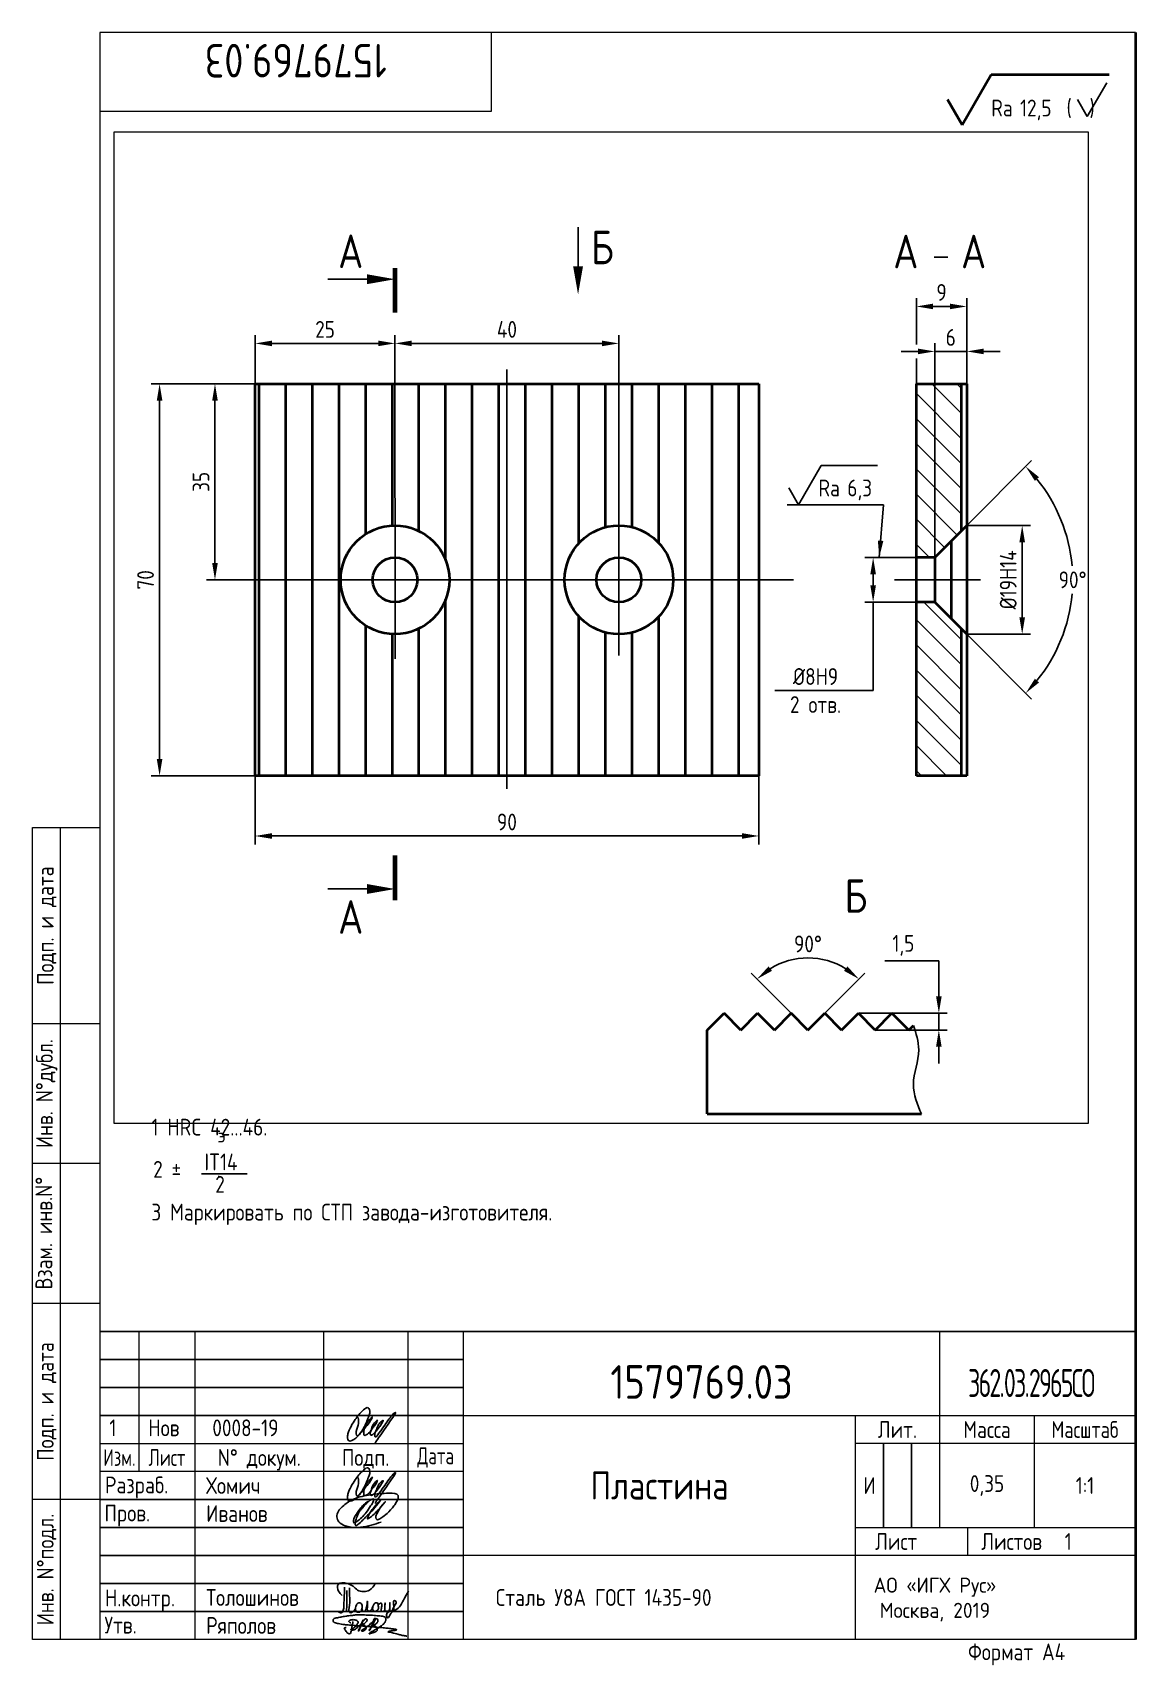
# Paper-space layout '03' of a CAD drawing. Header units: millimetres. Extents: x 2 to 199, y -3 to 289.
# The model-space entities are those that its viewports show. They can reach past a viewport. Long polylines and large blocks are cut down to what shows.
import ezdxf
from ezdxf.enums import TextEntityAlignment as Align

# ---------------------------------------------------------------- set-up
doc = ezdxf.new("R2010")
doc.units = ezdxf.units.MM
doc.linetypes.add('CENTER', pattern=[50.8, 31.75, -6.35, 6.35, -6.35])
doc.linetypes.add('HIDDEN', pattern=[9.525, 6.35, -3.175])
doc.layers.add('AM_VIEWS', color=1, linetype='Continuous', lineweight=25, plot=False)
for name, color, linetype in [('Bord', 1, 'Continuous'), ('Cen', 5, 'CENTER'), ('Dim', 7, 'Continuous'), ('Hatch', 250, 'Continuous'), ('Hide', 250, 'HIDDEN'), ('Text', 3, 'Continuous'), ('Textb', 6, 'Continuous')]:
    doc.layers.add(name, color=color, linetype=linetype)
doc.layers.add('Con', color=6, linetype='Continuous', lineweight=18)
doc.layers.add('Cont', color=6, linetype='Continuous', lineweight=40)
doc.styles.add('Style1', font='romans.shx', dxfattribs={"width": 0.8})
doc.dimstyles.new('LIN', dxfattribs={"dimtxt": 3, "dimasz": 3, "dimexe": 1.5, "dimexo": 0, "dimgap": 1, "dimtad": 1, "dimtoh": 1, "dimdec": 0, "dimzin": 12, "dimdsep": 46, "dimtxsty": 'Style1', "dimcen": 0, "dimclrt": 3, "dimadec": 0, "dimazin": 0, "dimtfac": 1, "dimtdec": 0, "dimtmove": 1, "dimatfit": 3, "dimfxl": 1, "dimtolj": 1, "dimtzin": 12, "dimarcsym": 0})

psp = doc.layouts.new('03')

# ---------------------------------------------------------------- texts
at = {"layer": 'Con', "lineweight": 18, "insert": (168.73, 50.37), "char_height": 5, "width": 72.4235, "attachment_point": 1, "line_spacing_factor": 0.8, "style": 'Style1'}
psp.add_mtext('{\\W0.6;\\T0.8;362.03.2965СО}', dxfattribs=at)
at = {"layer": 'Text', "style": 'Style1', "width": 0.8}
for s, height, p in [('1 НRC 42...46.', 3, (22.82, 92.07)), ('э', 2.5, (34.71, 90.85)), ('2 %%P    .', 3, (23.14, 84.53)), ('IT14', 3, (32.31, 85.86)), ('2', 3, (34.24, 81.84)), ('3 Маркировать по СТП завода-изготовителя.', 3, (22.82, 76.89))]:
    psp.add_text(s, height=height, dxfattribs=at).set_placement(p)
for s, p in [('1', (15.94, 38.36)), ('Нов', (25.06, 38.36)), ('0008-19', (39.62, 38.36))]:
    psp.add_text(s, height=3, dxfattribs=at).set_placement(p, align=Align.CENTER)

msp = doc.modelspace()

# ---------------------------------------------------------------- blocks, each defined once
blk = doc.blocks.new('A4')
at = {"layer": 'Bord'}
for p, q in [((20, 55), (85, 55)), ((20, 50), (85, 50)), ((20, 45), (85, 45)), ((160, 40), (160, 25)), ((165, 40), (165, 25)), ((20, 30), (85, 30)), ((20, 25), (85, 25)), ((20, 20), (85, 20)), ((20, 15), (85, 15)), ((20, 10), (85, 10))]:
    blk.add_line(p, q, dxfattribs=at)
at = {"layer": 'Con'}
for p, q in [((205, 292), (20, 292)), ((20, 292), (20, 5)), ((90, 278), (90, 292)), ((205, 292), (205, 5)), ((20, 278), (90, 278)), ((8, 5), (8, 150)), ((8, 150), (20, 150)), ((13, 5), (13, 150)), ((8, 115), (20, 115)), ((20, 90), (8, 90)), ((20, 65), (8, 65)), ((205, 60), (20, 60)), ((20, 60), (205, 60)), ((27, 60), (27, 35)), ((37, 60), (37, 5)), ((60, 5), (60, 60)), ((75, 60), (75, 5)), ((85, 5), (85, 60)), ((170, 60), (170, 25)), ((85, 45), (205, 45)), ((155, 5), (155, 45)), ((187, 25), (187, 45)), ((20, 40), (85, 40)), ((205, 40), (155, 40)), ((85, 35), (20, 35)), ((20, 30), (8, 30)), ((155, 25), (205, 25)), ((175, 25), (175, 20)), ((205, 20), (85, 20)), ((20, 5), (8, 5)), ((205, 5), (20, 5))]:
    blk.add_line(p, q, dxfattribs=at)
at = {"layer": 'Text', "style": 'Style1', "width": 0.8}
for s, p in [('Подп. и дата', (10.5, 132.5)), ('Инв. N%%dдубл.', (10.5, 102.5)), ('Взам. инв.N%%d ', (10, 78.38)), ('Подп. и дата', (10.5, 47.5)), ('Инв. N%%dподл.', (10.5, 17.5))]:
    blk.add_text(s, height=3, rotation=90, dxfattribs=at).set_placement(p, align=Align.MIDDLE)
at = {"layer": 'Text', "style": 'Style1'}
for s, width, p in [('Лит.', 0.8, (162.5, 42.5)), ('Масса', 0.8, (178.5, 42.5)), ('Масштаб', 0.75, (196, 42.5)), ('Изм.', 0.7, (23.5, 37.5)), ('Лист', 0.7, (32, 37.5)), ('N%%d докум.', 0.8, (48.5, 37.5)), ('Подп.', 0.8, (67.5, 37.5)), ('Лист', 0.8, (162.27, 22.5)), ('Листов', 0.8, (182.9, 22.5))]:
    blk.add_text(s, height=3, dxfattribs=dict(at, width=width)).set_placement(p, align=Align.MIDDLE_CENTER)
at = {"layer": 'Text', "style": 'Style1', "width": 0.7}
blk.add_text('Дата', height=3, dxfattribs=at).set_placement((80, 37.5), align=Align.MIDDLE)
at = {"layer": 'Text', "style": 'Style1', "width": 0.8}
for s, p in [('Разpаб.', (20.92, 31.1)), ('Пpов.', (20.84, 26.08)), ('Н.контp.', (20.92, 10.92)), ('Утв.', (20.84, 6.06)), ('Фоpмат А4', (175.11, 1.29))]:
    blk.add_text(s, height=3, dxfattribs=at).set_placement(p)
at = {"layer": 'Text', "insert": (169.19, 12.14), "char_height": 2.7, "width": 28.4331, "attachment_point": 5, "style": 'Style1'}
blk.add_mtext('{\\W0.9;АО }«{\\W0.9;ИГХ\\~Рус}»{\\W0.9;\\PМосква, 2019}', dxfattribs=at)
at = {"layer": 'Text', "style": 'Style1', "width": 0.8}
for tag, p in [('ФИО', (39, 31)), ('ФИО', (39, 26)), ('ГОСТ_СОРТАМЕНТА', (98.19, 14)), ('ФИО', (39, 11)), ('ФИО', (39, 6))]:
    blk.add_attdef(tag, p, '', height=3, dxfattribs=at)
for tag, p in [('И', (157.49, 32.5)), ('700', (178.5, 32.5)), ('1:20', (196, 32.5))]:
    blk.add_attdef(tag, text='', height=3, dxfattribs=at).set_placement(p, align=Align.MIDDLE)
blk.add_attdef('Сборочный_чертеж', text='', height=3, dxfattribs=at).set_placement((120, 21.3), align=Align.CENTER)
for tag, p in [('1', (171.12, 22.5)), ('2', (193, 22.5))]:
    blk.add_attdef(tag, text='', height=3, dxfattribs=at).set_placement(p, align=Align.MIDDLE_CENTER)
blk.add_attdef('ЛИСТ', text='', height=3, dxfattribs=at).set_placement((85.99, 12.5), align=Align.MIDDLE_LEFT)
at = {"layer": 'Text', "style": 'Style1', "width": 0.7}
blk.add_attdef('%%OГОСТ_ТЕХ._ТРЕБОВАНИЙ', text='', height=3, dxfattribs=at).set_placement((98.19, 8), align=Align.BOTTOM_LEFT)
at = {"layer": 'Textb', "style": 'Style1', "width": 0.8}
blk.add_attdef('1234567', (81, 290), '', height=6, rotation=180, dxfattribs=at)
blk.add_attdef('1234567', (123.4, 48), '', height=6, dxfattribs=at)
blk.add_attdef('НАИМЕНОВАНИЕ', text='', height=5, dxfattribs=at).set_placement((120, 30), align=Align.CENTER)
blk = doc.blocks.new('A$C314368CF')
at = {"layer": 'Text'}
for q in [(7.18, 6), (1.98, 3)]:
    blk.add_line((3.72, 0), q, dxfattribs=at)
at = {"layer": 'Text', "style": 'Style1', "width": 0.8}
blk.add_text('(  )', height=3, dxfattribs=at).set_placement((0, 0))
blk = doc.blocks.new('sherISO_18')
at = {"layer": 'Cont'}
for p, q in [((-30.94, -16.46), (-25.74, -7.46)), ((-25.74, -7.46), (-4.67, -7.46)), ((-30.94, -16.46), (-33.54, -11.96))]:
    blk.add_line(p, q, dxfattribs=at)
blk.add_blockref('A$C314368CF', (-12.3, -14.96))
at = {"layer": 'Textb', "style": 'Style1', "width": 0.8}
blk.add_text('Ra', height=3, dxfattribs=at).set_placement((-25.74, -14.96))
blk.add_attdef('12,5', (-20.6, -14.96), '', height=3, dxfattribs=at)
blk = doc.blocks.new('A$C63F45750')
at = {"layer": 'Text'}
for points, knots in [([(3.17, 2.37), (3.12, 2.38), (3.04, 2.41), (2.94, 2.5), (2.85, 2.57), (2.79, 2.69), (2.87, 2.77), (2.99, 2.84), (3.16, 2.89), (3.36, 2.93), (3.6, 2.95), (3.82, 2.92), (4.05, 2.87), (4.25, 2.78), (4.45, 2.63), (4.46, 2.42), (4.38, 2.26), (4.28, 2.1), (4.17, 1.94), (4.03, 1.78), (3.89, 1.62), (3.75, 1.52), (3.63, 1.43), (3.49, 1.36), (3.35, 1.3), (3.24, 1.25), (3.16, 1.21), (3.12, 1.15), (3.19, 1.1), (3.27, 1.09), (3.4, 1.07), (3.55, 1.07), (3.72, 1.12), (3.92, 1.19), (4.1, 1.34), (4.26, 1.51), (4.44, 1.65), (4.59, 1.81), (4.74, 1.93), (4.84, 2.04), (4.93, 2.14), (5.07, 2.29), (5.19, 2.53), (5.28, 2.68), (5.35, 2.96), (5.23, 2.66), (5.2, 2.44), (5.04, 2.09), (4.95, 1.81), (4.86, 1.57), (4.75, 1.31), (4.67, 1.12), (4.46, 0.78), (4.62, 1.17), (4.71, 1.45), (4.88, 1.74), (5.01, 2), (5.08, 2.19), (5.19, 2.4), (5.32, 2.58), (5.4, 2.75), (5.52, 2.89), (5.65, 3.04), (5.85, 3.1), (6.02, 3.03), (6.08, 2.87), (6.03, 2.7), (5.9, 2.51), (5.7, 2.37), (5.55, 2.23), (5.4, 2.17), (5.31, 2.12), (5.12, 2.09), (5.35, 2.07), (5.48, 2), (5.64, 1.93), (5.75, 1.8), (5.85, 1.67), (5.89, 1.54), (5.89, 1.37), (5.8, 1.2), (5.63, 1.06), (5.41, 0.94), (5.23, 0.86), (5.02, 0.92), (5.13, 1.1), (5.28, 1.16), (5.44, 1.27), (5.61, 1.36), (5.74, 1.46), (5.86, 1.53), (5.95, 1.61), (6.05, 1.69), (6.15, 1.77), (6.28, 1.87), (6.46, 2.02), (6.65, 2.19), (6.83, 2.37), (6.98, 2.49), (7.11, 2.61), (7.2, 2.74), (7.32, 2.84), (7.42, 2.97), (7.48, 3.08), (7.48, 3.27), (7.34, 3.08), (7.28, 2.94), (7.18, 2.69), (7.1, 2.46), (7, 2.22), (6.93, 1.98), (6.83, 1.78), (6.73, 1.55), (6.67, 1.34), (6.6, 1.14), (6.56, 1.03), (6.39, 0.99), (6.62, 1.33), (6.75, 1.54), (6.93, 1.87), (7.05, 2.08), (7.18, 2.32), (7.33, 2.6), (7.47, 2.89), (7.6, 3.07), (7.79, 3.18), (7.95, 3.01), (8, 2.81), (7.99, 2.62), (7.94, 2.46), (7.83, 2.33), (7.69, 2.22), (7.53, 2.11), (7.37, 2.03), (7.21, 1.99), (7.11, 1.97), (6.89, 1.98), (7.07, 1.94), (7.15, 1.9), (7.27, 1.88), (7.39, 1.84), (7.52, 1.81), (7.62, 1.72), (7.7, 1.62), (7.78, 1.51), (7.83, 1.39), (7.87, 1.26), (7.88, 1.13), (7.86, 0.99), (7.75, 0.88), (7.6, 0.77), (7.4, 0.73), (7.19, 0.66), (6.97, 0.55), (6.71, 0.48), (6.57, 0.44), (6.42, 0.42), (6.52, 0.58), (6.61, 0.64), (6.81, 0.78), (7.06, 0.89), (7.33, 1.04), (7.55, 1.16), (7.7, 1.24), (7.84, 1.32), (7.99, 1.43), (8.21, 1.58), (8.48, 1.76), (8.74, 1.95), (8.97, 2.12), (9.1, 2.29), (9.23, 2.44), (9.3, 2.6), (9.37, 2.74), (9.42, 2.92), (9.45, 3.13), (9.21, 3.48), (8.67, 3.59), (8.09, 3.63), (7.57, 3.66), (7.06, 3.74), (6.57, 3.75), (6.09, 3.74), (5.67, 3.78), (5.28, 3.78), (4.96, 3.81), (4.65, 3.83), (4.31, 3.82), (3.97, 3.79), (3.61, 3.74), (3.22, 3.67), (2.86, 3.66), (2.53, 3.61), (2.18, 3.52), (1.78, 3.54), (1.38, 3.37), (0.96, 3.35), (0.58, 3.24), (0.25, 3.19), (0.03, 3.06), (-0.03, 2.83), (0.02, 2.6), (0.26, 2.38), (0.59, 2.33), (1, 2.2), (1.48, 2.15), (1.93, 2.05), (2.35, 2.02), (2.72, 2.01), (3.11, 1.94), (3.68, 1.94), (4.25, 1.83), (4.91, 1.87), (5.53, 1.76), (6.13, 1.72), (6.73, 1.71), (7.32, 1.62), (7.99, 1.55), (8.64, 1.54), (9.16, 1.46), (9.61, 1.42), (10.03, 1.4), (10.41, 1.32), (10.73, 1.29), (11.01, 1.24), (11.18, 1.23), (11.42, 1.14), (11.18, 1.06), (11.01, 1.03), (10.71, 0.98), (10.37, 0.92), (10.1, 0.91), (9.65, 0.75), (10.22, 0.67), (10.54, 0.59), (11.08, 0.47), (11.61, 0.35), (12.17, 0.15), (12.64, 0.08), (12.98, 0.03), (13.11, 0.01), (13.18, 0)], [0, 0, 0, 0, 0.153866, 0.270441, 0.388867, 0.510533, 0.592156, 0.71333, 0.90842, 1.11344, 1.349254, 1.61246, 1.782219, 2.047249, 2.291879, 2.451528, 2.651081, 2.806158, 3.017979, 3.227348, 3.462381, 3.633009, 3.75766, 3.920516, 4.080796, 4.214529, 4.291786, 4.349969, 4.397594, 4.50822, 4.594826, 4.799244, 4.954392, 5.128468, 5.437537, 5.632649, 5.842485, 6.094987, 6.293219, 6.410959, 6.551192, 6.687808, 7.022147, 7.294342, 7.425356, 7.52079, 7.946481, 8.313051, 8.59833, 8.833695, 9.090496, 9.427695, 9.601191, 9.883219, 10.093306, 10.673943, 10.798776, 10.974628, 11.287247, 11.486184, 11.648652, 11.848902, 12.027194, 12.25348, 12.40059, 12.537783, 12.716293, 12.91523, 13.208551, 13.438489, 13.549668, 13.67779, 13.77127, 13.930001, 14.029091, 14.272112, 14.434836, 14.547084, 14.739051, 14.830983, 15.061241, 15.268922, 15.500489, 15.788979, 15.879568, 16.024283, 16.221854, 16.418714, 16.593102, 16.783247, 16.91018, 17.018213, 17.135263, 17.278205, 17.430482, 17.620087, 17.979626, 18.191789, 18.388716, 18.565718, 18.714854, 18.857929, 19.039974, 19.171375, 19.283034, 19.400085, 19.618058, 19.882245, 20.150781, 20.377854, 20.649532, 20.89723, 21.042543, 21.40016, 21.557817, 21.667145, 21.752781, 21.926256, 22.412297, 22.813145, 22.961412, 23.171289, 23.607257, 23.940428, 24.110007, 24.291214, 24.48084, 24.697609, 24.904078, 25.034245, 25.218018, 25.407651, 25.573473, 25.787447, 25.930292, 26.051316, 26.18846, 26.285312, 26.406799, 26.52425, 26.630463, 26.793722, 26.898606, 27.029313, 27.171012, 27.314101, 27.419918, 27.580557, 27.709367, 27.829268, 28.024364, 28.266961, 28.41242, 28.705761, 28.989137, 29.187748, 29.233768, 29.332802, 29.529535, 29.667094, 30.039923, 30.332117, 30.61061, 30.769982, 30.856778, 31.109923, 31.313488, 31.656425, 32.066331, 32.296628, 32.49714, 32.710276, 32.891468, 33.014834, 33.177747, 33.444503, 33.618009, 34.409008, 34.914636, 35.419802, 35.95397, 36.458179, 36.88069, 37.388403, 37.738353, 38.034261, 38.353468, 38.693154, 39.037638, 39.391136, 39.787481, 40.203773, 40.488977, 40.784975, 41.26625, 41.668005, 42.070065, 42.499388, 42.869834, 43.079573, 43.213439, 43.554591, 43.717296, 44.153724, 44.506336, 45.019111, 45.587859, 45.90191, 46.270392, 46.703958, 47.093115, 47.952647, 48.44014, 49.079253, 49.808223, 50.268654, 50.851051, 51.604831, 52.298429, 52.776925, 53.1907, 53.661988, 54.042386, 54.348524, 54.616841, 54.853814, 54.983777, 55.126096, 55.333328, 55.613101, 56.008732, 56.315809, 56.59982, 56.87931, 57.399251, 57.889617, 58.432507, 59.066698, 59.660314, 59.862668, 60.07277, 60.07277, 60.07277, 60.07277]), ([(2.31, 1.53), (2.26, 1.52), (2.17, 1.51), (2.06, 1.48), (1.93, 1.38), (2.07, 1.25), (2.14, 1.11), (2.26, 0.93), (2.39, 0.72), (2.57, 0.54), (2.71, 0.44), (2.86, 0.4), (3.02, 0.43), (3.14, 0.54), (3.21, 0.79), (3.25, 1.07), (3.31, 1.4), (3.35, 1.67), (3.38, 1.92), (3.47, 2.19), (3.5, 2.43), (3.54, 2.59), (3.56, 2.64)], [0, 0, 0, 0, 0.15847, 0.269731, 0.363591, 0.555514, 0.688037, 0.848606, 1.204359, 1.433632, 1.58673, 1.729549, 1.880686, 2.057874, 2.19169, 2.63505, 2.928153, 3.184121, 3.441863, 3.696117, 4.025873, 4.178055, 4.178055, 4.178055, 4.178055])]:
    blk.add_open_spline(points, degree=3, knots=knots, dxfattribs=at)
blk = doc.blocks.new('A$C4F4A4F5D')
at = {"layer": 'Text', "lineweight": 25}
for points, knots in [([(0.76, 2.84), (0.53, 3.07), (0.02, 3.58), (-0.25, 5.26), (1.65, 5.12), (2.72, 4.57), (3.71, 3.46), (5.71, 3.44), (6.39, 4.52), (6.67, 4.97)], [0, 0, 0, 0, 0.995549, 2.196439, 3.853213, 4.970011, 6.02292, 8.170898, 9.705386, 9.705386, 9.705386, 9.705386]), ([(1.19, 4.34), (1.17, 3.4), (1.13, 2.06), (0.98, -0.44), (0.2, -0.16), (0.03, -0.03), (0, 0)], [0, 0, 0, 0, 3.274293, 4.654149, 5.171803, 5.30168, 5.30168, 5.30168, 5.30168]), ([(1.58, 3.74), (1.58, 3.25), (1.58, 2.32), (1.61, 1.07), (1.55, 0.31), (1.53, 0)], [0, 0, 0, 0, 1.453969, 2.804084, 3.740223, 3.740223, 3.740223, 3.740223]), ([(2.1, 4.21), (2.1, 3.72), (2.08, 2.67), (2.22, 1.45), (1.71, -0.56), (3.23, 0.14), (3.06, 1.09), (3.85, 1.74), (4.43, 1.17), (4.31, 0.54), (4.11, -0.15), (3.33, -0.21), (3.11, 0.28), (3.13, 0.53), (3.14, 0.66)], [0, 0, 0, 0, 1.402041, 3.063923, 4.415037, 5.298701, 6.374637, 7.087927, 7.603499, 8.330482, 8.911132, 9.613125, 9.996533, 10.366919, 10.366919, 10.366919, 10.366919]), ([(7.18, 1.27), (7.27, 1.3), (7.44, 1.37), (7.78, 1.56), (7.87, 1.06), (7.83, 0.71), (7.66, -0.05), (8.07, 0.01), (8.43, 0.12), (8.39, 0.68), (8.46, 1.9), (8.39, 0.94), (8.43, 0.6), (8.37, 0.05), (8.74, 0.07), (9.11, -0.03), (9.26, 0.49), (9.33, 0.95), (9.27, 1.34), (9.32, 1.77), (9.28, 0.91), (9.34, 0.6), (9.2, 0.14), (9.65, -0.01), (9.83, 0.61), (10.14, 1.03), (10.6, 1.72), (9.95, 2.11), (9.91, 1.23), (10.07, 0.69), (9.92, 0), (9.35, -0.37), (8.95, -1.56), (8.34, 0.07), (10.28, -0.02), (11.26, 1.1), (11.82, 2.15), (12.24, 3.04), (12.52, 3.46), (12.65, 3.65)], [0, 0, 0, 0, 0.305783, 0.619019, 0.796582, 1.5526, 2.082394, 2.34716, 2.5822, 3.136594, 4.040413, 4.363654, 5.267311, 5.441668, 5.78494, 6.114287, 6.466434, 7.104395, 7.620812, 7.679251, 8.272982, 8.692439, 9.1059, 9.338721, 9.784511, 10.568279, 11.297869, 11.566962, 12.285888, 12.851793, 13.545205, 14.102749, 15.055561, 15.671649, 17.422398, 18.699613, 20.16544, 20.963871, 21.66672, 21.66672, 21.66672, 21.66672]), ([(4.28, 0.44), (4.31, 0.37), (4.37, 0.25), (4.41, 0.06), (4.62, -0.05), (5, 0.18), (5.14, 0.84), (5.2, 1.3), (5.31, 2.06), (5.31, 1.17), (5.3, 0.78), (5.2, 0.26), (5.58, -0.01), (5.91, 0.16), (6.08, 0.5), (6.26, 0.9), (6.43, 1.31), (6.72, 1.59), (7.17, 1.58), (7.18, 1.05), (7.31, 0.57), (6.99, 0.02), (6.34, -0.02), (6.17, 0.51), (6.24, 0.79), (6.27, 0.92)], [0, 0, 0, 0, 0.247339, 0.413433, 0.559308, 0.874045, 1.558567, 2.392422, 2.645523, 3.22433, 3.719885, 4.231527, 4.573657, 4.879974, 5.190145, 5.704595, 6.19318, 6.529505, 6.863422, 7.269696, 7.83948, 8.395909, 8.926487, 9.378613, 9.791445, 9.791445, 9.791445, 9.791445])]:
    blk.add_open_spline(points, degree=3, knots=knots, dxfattribs=at)
blk = doc.blocks.new('*D184')
at = {"layer": 'Defpoints', "color": 0, "transparency": 16777216}
for p in [(10448.66, -3414.89), (10538.66, -3414.89), (10538.66, -3425.64)]:
    blk.add_point(p, dxfattribs=at)
at = {"layer": 'Dim', "color": 0, "lineweight": -2, "transparency": 16777216}
for p, q in [((10448.66, -3414.89), (10448.66, -3427.14)), ((10538.66, -3414.89), (10538.66, -3427.14)), ((10451.66, -3425.64), (10535.66, -3425.64))]:
    blk.add_line(p, q, dxfattribs=at)
at = {"layer": 'Dim', "color": 0, "transparency": 16777216}
for points in [[(10451.66, -3425.14), (10451.66, -3426.14), (10448.66, -3425.64)], [(10535.66, -3425.14), (10535.66, -3426.14), (10538.66, -3425.64)]]:
    blk.add_solid(points, dxfattribs=at)
at = {"layer": 'Dim', "color": 3, "transparency": 16777216, "insert": (10493.66, -3423.14), "char_height": 3, "attachment_point": 5, "style": 'Style1'}
blk.add_mtext('\\A1;90', dxfattribs=at)
blk = doc.blocks.new('*D185')
at = {"layer": 'Defpoints', "color": 0, "transparency": 16777216}
for p in [(10448.66, -3344.89), (10431.6, -3414.89), (10448.66, -3414.89)]:
    blk.add_point(p, dxfattribs=at)
at = {"layer": 'Dim', "color": 0, "lineweight": -2, "transparency": 16777216}
for p, q in [((10448.66, -3344.89), (10430.1, -3344.89)), ((10431.6, -3347.89), (10431.6, -3411.89)), ((10448.66, -3414.89), (10430.1, -3414.89))]:
    blk.add_line(p, q, dxfattribs=at)
at = {"layer": 'Dim', "color": 0, "transparency": 16777216}
for points in [[(10431.1, -3347.89), (10432.1, -3347.89), (10431.6, -3344.89)], [(10431.1, -3411.89), (10432.1, -3411.89), (10431.6, -3414.89)]]:
    blk.add_solid(points, dxfattribs=at)
at = {"layer": 'Dim', "color": 3, "transparency": 16777216, "insert": (10429.1, -3379.89), "char_height": 3, "attachment_point": 5, "rotation": 90, "style": 'Style1'}
blk.add_mtext('\\A1;70', dxfattribs=at)
blk = doc.blocks.new('*D186')
at = {"layer": 'Defpoints', "color": 0, "transparency": 16777216}
for p in [(10513.66, -3337.66), (10473.66, -3365.27), (10513.66, -3366.39)]:
    blk.add_point(p, dxfattribs=at)
at = {"layer": 'Dim', "color": 0, "lineweight": -2, "transparency": 16777216}
for p, q in [((10473.66, -3365.27), (10473.66, -3336.16)), ((10476.66, -3337.66), (10510.66, -3337.66)), ((10513.66, -3366.39), (10513.66, -3336.16))]:
    blk.add_line(p, q, dxfattribs=at)
at = {"layer": 'Dim', "color": 0, "transparency": 16777216}
for points in [[(10476.66, -3337.16), (10476.66, -3338.16), (10473.66, -3337.66)], [(10510.66, -3337.16), (10510.66, -3338.16), (10513.66, -3337.66)]]:
    blk.add_solid(points, dxfattribs=at)
at = {"layer": 'Dim', "color": 3, "transparency": 16777216, "insert": (10493.66, -3335.16), "char_height": 3, "attachment_point": 5, "style": 'Style1'}
blk.add_mtext('\\A1;40', dxfattribs=at)
blk = doc.blocks.new('*D187')
at = {"layer": 'Defpoints', "color": 0, "transparency": 16777216}
for p in [(10441.5, -3344.89), (10448.66, -3344.89), (10443.18, -3379.89)]:
    blk.add_point(p, dxfattribs=at)
at = {"layer": 'Dim', "color": 0, "lineweight": -2, "transparency": 16777216}
for p, q in [((10448.66, -3344.89), (10440, -3344.89)), ((10441.5, -3376.89), (10441.5, -3347.89)), ((10443.18, -3379.89), (10440, -3379.89))]:
    blk.add_line(p, q, dxfattribs=at)
at = {"layer": 'Dim', "color": 0, "transparency": 16777216}
for points in [[(10441, -3347.89), (10442, -3347.89), (10441.5, -3344.89)], [(10441, -3376.89), (10442, -3376.89), (10441.5, -3379.89)]]:
    blk.add_solid(points, dxfattribs=at)
at = {"layer": 'Dim', "color": 3, "transparency": 16777216, "insert": (10439, -3362.39), "char_height": 3, "attachment_point": 5, "rotation": 90, "style": 'Style1'}
blk.add_mtext('\\A1;35', dxfattribs=at)
blk = doc.blocks.new('*D188')
at = {"layer": 'Defpoints', "color": 0, "transparency": 16777216}
for p in [(10566.8, -3331.06), (10566.8, -3337.87), (10575.8, -3344.89)]:
    blk.add_point(p, dxfattribs=at)
at = {"layer": 'Dim', "color": 0, "lineweight": -2, "transparency": 16777216}
for p, q in [((10566.8, -3337.87), (10566.8, -3329.56)), ((10575.8, -3344.89), (10575.8, -3329.56)), ((10572.8, -3331.06), (10569.8, -3331.06))]:
    blk.add_line(p, q, dxfattribs=at)
at = {"layer": 'Dim', "color": 0, "transparency": 16777216}
for points in [[(10569.8, -3330.56), (10569.8, -3331.56), (10566.8, -3331.06)], [(10572.8, -3330.56), (10572.8, -3331.56), (10575.8, -3331.06)]]:
    blk.add_solid(points, dxfattribs=at)
at = {"layer": 'Dim', "color": 3, "transparency": 16777216, "insert": (10571.3, -3328.56), "char_height": 3, "attachment_point": 5, "style": 'Style1'}
blk.add_mtext('\\A1;9', dxfattribs=at)
blk = doc.blocks.new('*D189')
at = {"layer": 'Defpoints', "color": 0, "transparency": 16777216}
for p in [(10566.8, -3375.89), (10559.08, -3383.89), (10566.8, -3383.89)]:
    blk.add_point(p, dxfattribs=at)
at = {"layer": 'Dim', "color": 0, "lineweight": -2, "transparency": 16777216}
for p, q in [((10566.8, -3375.89), (10557.58, -3375.89)), ((10559.08, -3378.89), (10559.08, -3380.89)), ((10566.8, -3383.89), (10557.58, -3383.89)), ((10559.08, -3399.66), (10559.08, -3383.89)), ((10541.51, -3399.66), (10559.08, -3399.66))]:
    blk.add_line(p, q, dxfattribs=at)
at = {"layer": 'Dim', "color": 0, "transparency": 16777216}
for points in [[(10558.58, -3378.89), (10559.58, -3378.89), (10559.08, -3375.89)], [(10558.58, -3380.89), (10559.58, -3380.89), (10559.08, -3383.89)]]:
    blk.add_solid(points, dxfattribs=at)
at = {"layer": 'Dim', "color": 3, "transparency": 16777216, "char_height": 3, "attachment_point": 5, "style": 'Style1'}
for s, insert in [('\\A1;%%C8H9', (10548.79, -3397.16)), ('\\A1;2 отв.', (10548.79, -3402.16))]:
    blk.add_mtext(s, dxfattribs=dict(at, insert=insert))
blk = doc.blocks.new('*D190')
at = {"layer": 'Defpoints', "color": 0, "transparency": 16777216}
for p in [(10575.8, -3370.19), (10575.8, -3389.59), (10585.71, -3389.59)]:
    blk.add_point(p, dxfattribs=at)
at = {"layer": 'Dim', "color": 0, "lineweight": -2, "transparency": 16777216}
for p, q in [((10575.8, -3370.19), (10587.21, -3370.19)), ((10585.71, -3373.19), (10585.71, -3386.59)), ((10575.8, -3389.59), (10587.21, -3389.59))]:
    blk.add_line(p, q, dxfattribs=at)
at = {"layer": 'Dim', "color": 0, "transparency": 16777216}
for points in [[(10585.21, -3373.19), (10586.21, -3373.19), (10585.71, -3370.19)], [(10585.21, -3386.59), (10586.21, -3386.59), (10585.71, -3389.59)]]:
    blk.add_solid(points, dxfattribs=at)
at = {"layer": 'Dim', "color": 3, "transparency": 16777216, "insert": (10583.21, -3379.89), "char_height": 3, "attachment_point": 5, "rotation": 90, "style": 'Style1'}
blk.add_mtext('\\A1;%%C19H14', dxfattribs=at)
blk = doc.blocks.new('sherISO_03')
at = {"layer": 'Text'}
blk.add_line((4.04, 7), (14.12, 7), dxfattribs=at)
blk.add_lwpolyline([(-1.73, 3), (0, 0), (4.04, 7)], dxfattribs=at)
at = {"layer": 'Text', "style": 'Style1', "width": 0.8}
blk.add_text('Ra', height=3, dxfattribs=at).set_placement((3.58, 1.5))
blk.add_attdef('6,3', (8.73, 1.5), '', height=3, dxfattribs=at)
blk = doc.blocks.new('razrez01')
at = {"layer": 'Text'}
blk.add_lwpolyline([(-12, 0), (-5, 0)], dxfattribs=at)
blk.add_lwpolyline([(0, 0, 0, 1.76, 0), (-5, 0, 1.76, 1.76, 0)], format="xyseb", dxfattribs=at)
at = {"layer": 'Text', "const_width": 0.8}
blk.add_lwpolyline([(0, 2), (0, -6)], dxfattribs=at)
at = {"layer": 'Textb', "style": 'Style1', "width": 0.8}
blk.add_attdef('A', (-10.16, 2), '', height=6, dxfattribs=at)
blk = doc.blocks.new('ZNAK18')
at = {"layer": 'Textb'}
blk.add_line((6.83, 2.36), (9.27, 2.36), dxfattribs=at)
at = {"layer": 'Text', "style": 'Style1', "width": 0.8}
for p in [(3.82, -1.01), (15.94, -1.01)]:
    blk.add_attdef('1', p, '', height=3, dxfattribs=at)
at = {"layer": 'Textb', "style": 'Style1', "width": 0.8}
for p in [(4.02, 0.37), (16.14, 0.37)]:
    blk.add_attdef('А', text='', height=6, dxfattribs=at).set_placement(p, align=Align.RIGHT)
blk = doc.blocks.new('*D191')
at = {"layer": 'Defpoints', "color": 0, "transparency": 16777216}
for p in [(10448.66, -3337.66), (10448.66, -3344.89), (10473.66, -3365.27)]:
    blk.add_point(p, dxfattribs=at)
at = {"layer": 'Dim', "color": 0, "lineweight": -2, "transparency": 16777216}
for p, q in [((10448.66, -3344.89), (10448.66, -3336.16)), ((10470.66, -3337.66), (10451.66, -3337.66)), ((10473.66, -3365.27), (10473.66, -3336.16))]:
    blk.add_line(p, q, dxfattribs=at)
at = {"layer": 'Dim', "color": 0, "transparency": 16777216}
for points in [[(10451.66, -3337.16), (10451.66, -3338.16), (10448.66, -3337.66)], [(10470.66, -3337.16), (10470.66, -3338.16), (10473.66, -3337.66)]]:
    blk.add_solid(points, dxfattribs=at)
at = {"layer": 'Dim', "color": 3, "transparency": 16777216, "insert": (10461.16, -3335.16), "char_height": 3, "attachment_point": 5, "style": 'Style1'}
blk.add_mtext('\\A1;25', dxfattribs=at)
blk = doc.blocks.new('*D192')
at = {"layer": 'Defpoints', "color": 0, "transparency": 16777216}
for p in [(10575.8, -3339.09), (10575.8, -3344.89), (10570.1, -3375.89)]:
    blk.add_point(p, dxfattribs=at)
at = {"layer": 'Dim', "color": 0, "lineweight": -2, "transparency": 16777216}
for p, q in [((10570.1, -3375.89), (10570.1, -3337.59)), ((10575.8, -3344.89), (10575.8, -3337.59)), ((10567.1, -3339.09), (10564.1, -3339.09)), ((10570.1, -3339.09), (10575.8, -3339.09)), ((10578.8, -3339.09), (10581.8, -3339.09))]:
    blk.add_line(p, q, dxfattribs=at)
at = {"layer": 'Dim', "color": 0, "transparency": 16777216}
for points in [[(10567.1, -3338.59), (10567.1, -3339.59), (10570.1, -3339.09)], [(10578.8, -3338.59), (10578.8, -3339.59), (10575.8, -3339.09)]]:
    blk.add_solid(points, dxfattribs=at)
at = {"layer": 'Dim', "color": 3, "transparency": 16777216, "insert": (10572.95, -3336.59), "char_height": 3, "attachment_point": 5, "style": 'Style1'}
blk.add_mtext('\\A1;6', dxfattribs=at)
blk = doc.blocks.new('razrez16')
at = {"layer": 'Text'}
blk.add_lwpolyline([(0, 12), (0, 5)], dxfattribs=at)
blk.add_lwpolyline([(0, 0, 0, 1.76, 0), (0, 5, 1.76, 1.76, 0)], format="xyseb", dxfattribs=at)
at = {"layer": 'Textb', "style": 'Style1', "width": 0.8}
blk.add_attdef('А', (2.3, 5.4), '', height=6, dxfattribs=at)
blk = doc.blocks.new('*D193')
at = {"layer": 'Defpoints', "color": 0, "transparency": 16777216}
for p in [(10556.44, -3457.3), (10559.44, -3460.3), (10570.82, -3460.3)]:
    blk.add_point(p, dxfattribs=at)
at = {"layer": 'Dim', "color": 0, "lineweight": -2, "transparency": 16777216}
for p, q in [((10561.14, -3447.95), (10570.82, -3447.95)), ((10570.82, -3447.95), (10570.82, -3451.3)), ((10570.82, -3454.3), (10570.82, -3451.3)), ((10556.44, -3457.3), (10572.32, -3457.3)), ((10570.82, -3457.3), (10570.82, -3460.3)), ((10559.44, -3460.3), (10572.32, -3460.3)), ((10570.82, -3463.3), (10570.82, -3466.3))]:
    blk.add_line(p, q, dxfattribs=at)
at = {"layer": 'Dim', "color": 0, "transparency": 16777216}
for points in [[(10570.32, -3454.3), (10571.32, -3454.3), (10570.82, -3457.3)], [(10570.32, -3463.3), (10571.32, -3463.3), (10570.82, -3460.3)]]:
    blk.add_solid(points, dxfattribs=at)
at = {"layer": 'Dim', "color": 3, "transparency": 16777216, "insert": (10564.48, -3445.17), "char_height": 3, "attachment_point": 5, "style": 'Style1'}
blk.add_mtext('\\A1;1,5', dxfattribs=at)
blk = doc.blocks.new('*D194')
at = {"layer": 'Defpoints', "color": 0, "transparency": 16777216}
for p in [(10550.77, -3447.86), (10544.44, -3457.3), (10550.44, -3457.3), (10547.44, -3460.3), (10547.44, -3460.3)]:
    blk.add_point(p, dxfattribs=at)
at = {"layer": 'Dim', "color": 0, "lineweight": -2, "transparency": 16777216}
for p, q in [((10544.44, -3457.3), (10537.28, -3450.13)), ((10550.44, -3457.3), (10557.6, -3450.13))]:
    blk.add_line(p, q, dxfattribs=at)
blk.add_arc((10547.44, -3460.3), 12.87, 58.386, 121.614, dxfattribs=at)
at = {"layer": 'Dim', "color": 0, "transparency": 16777216}
for points in [[(10541.01, -3449.73), (10540.39, -3448.94), (10538.34, -3451.19)], [(10554.5, -3448.94), (10553.88, -3449.73), (10556.54, -3451.19)]]:
    blk.add_solid(points, dxfattribs=at)
at = {"layer": 'Dim', "color": 3, "transparency": 16777216, "insert": (10547.44, -3444.92), "char_height": 3, "attachment_point": 5, "style": 'Style1'}
blk.add_mtext('\\A1;90°', dxfattribs=at)
blk = doc.blocks.new('ZNAK19')
at = {"layer": 'Text', "style": 'Style1', "width": 0.8}
blk.add_attdef('1', (4.28, -0.84), '', height=3, dxfattribs=at)
at = {"layer": 'Textb', "style": 'Style1', "width": 0.8}
blk.add_attdef('А', text='', height=6, dxfattribs=at).set_placement((4.2, 0.54), align=Align.RIGHT)
blk = doc.blocks.new('*D195')
at = {"layer": 'Defpoints', "color": 0, "transparency": 16777216}
for p in [(10575.8, -3370.19), (10570.1, -3375.89), (10570.1, -3383.89), (10593.74, -3387.3), (10575.8, -3389.59)]:
    blk.add_point(p, dxfattribs=at)
at = {"layer": 'Dim', "color": 0, "lineweight": -2, "transparency": 16777216}
for p, q in [((10575.8, -3370.19), (10587.4, -3358.59)), ((10575.8, -3389.59), (10587.4, -3401.19))]:
    blk.add_line(p, q, dxfattribs=at)
for start, end in [(5.0108, 38.9919), (321.0081, 354.9892)]:
    blk.add_arc((10566.1, -3379.89), 28.62, start, end, dxfattribs=at)
at = {"layer": 'Dim', "color": 0, "transparency": 16777216}
for points in [[(10587.97, -3362.21), (10588.71, -3361.55), (10586.34, -3359.65)], [(10588.71, -3398.23), (10587.97, -3397.56), (10586.34, -3400.13)]]:
    blk.add_solid(points, dxfattribs=at)
at = {"layer": 'Dim', "color": 3, "transparency": 16777216, "insert": (10594.72, -3379.89), "char_height": 3, "attachment_point": 5, "style": 'Style1'}
blk.add_mtext('\\A1;90°', dxfattribs=at)

# ---------------------------------------------------------------- dimensions: what is measured, and where the dimension line sits
at = {"layer": 'Dim'}
for base, p1, p2, picture, middle in [((10566.8, -3331.059), (10575.8, -3344.889), (10566.8, -3337.867), '*D188', (10571.3, -3331.059)), ((10513.664, -3337.657), (10473.664, -3365.273), (10513.664, -3366.388), '*D186', (10493.664, -3337.657)), ((10538.664, -3425.638), (10448.664, -3414.889), (10538.664, -3414.889), '*D184', (10493.664, -3425.638))]:
    dim = msp.add_linear_dim(base=base, p1=p1, p2=p2, dimstyle='LIN', dxfattribs=at)
    dim.commit()
    dim.dimension.update_dxf_attribs({"geometry": picture, "text_midpoint": middle, "dimtype": 160})
dim = msp.add_linear_dim(base=(10448.664, -3337.657), p1=(10473.664, -3365.273), p2=(10448.664, -3344.889), dimstyle='LIN', dxfattribs=at)
dim.commit()
dim.dimension.update_dxf_attribs({"geometry": '*D191', "text_midpoint": (10461.164, -3335.157)})
dim = msp.add_linear_dim(base=(10575.8, -3339.092), p1=(10570.096, -3375.889), p2=(10575.8, -3344.889), dimstyle='LIN', override={"dimdec": 0}, dxfattribs=at)
dim.commit()
dim.dimension.update_dxf_attribs({"geometry": '*D192', "text_midpoint": (10572.948, -3339.092), "dimtype": 160})
for base, p1, p2, picture, middle in [((10431.597, -3414.889), (10448.664, -3344.889), (10448.664, -3414.889), '*D185', (10431.597, -3379.889)), ((10441.501, -3344.889), (10443.177, -3379.889), (10448.664, -3344.889), '*D187', (10441.501, -3362.389))]:
    dim = msp.add_linear_dim(base=base, p1=p1, p2=p2, angle=90, dimstyle='LIN', dxfattribs=at)
    dim.commit()
    dim.dimension.update_dxf_attribs({"geometry": picture, "text_midpoint": middle, "dimtype": 160})
for base, line1, line2, picture, middle in [((10593.743, -3387.298), ((10575.8, -3370.185), (10570.096, -3375.889)), ((10575.8, -3389.594), (10570.096, -3383.889)), '*D195', (10594.719, -3379.889)), ((10550.773, -3447.864), ((10547.442, -3460.295), (10544.442, -3457.295)), ((10547.442, -3460.295), (10550.442, -3457.295)), '*D194', (10547.442, -3447.425))]:
    dim = msp.add_angular_dim_2l(base=base, line1=line1, line2=line2, dimstyle='LIN', dxfattribs=at)
    dim.commit()
    dim.dimension.update_dxf_attribs({"geometry": picture, "text_midpoint": middle, "dimtype": 162})
dim = msp.add_linear_dim(base=(10585.709, -3389.594), p1=(10575.8, -3370.185), p2=(10575.8, -3389.594), angle=90, text='%%C<>H14', dimstyle='LIN', override={"dimdec": 0}, dxfattribs=at)
dim.commit()
dim.dimension.update_dxf_attribs({"geometry": '*D190', "text_midpoint": (10585.709, -3379.889), "dimtype": 160})
for base, p1, p2, text, picture, middle in [((10559.079, -3383.889), (10566.8, -3375.889), (10566.8, -3383.889), '%%C<>H9\\X2 отв.', '*D189', (10559.079, -3399.664)), ((10570.822, -3460.295), (10556.442, -3457.295), (10559.442, -3460.295), '1,5', '*D193', (10570.822, -3447.952))]:
    dim = msp.add_linear_dim(base=base, p1=p1, p2=p2, angle=90, text=text, dimstyle='LIN', dxfattribs=at)
    dim.commit()
    dim.dimension.update_dxf_attribs({"geometry": picture, "text_midpoint": middle, "dimtype": 160})

# ---------------------------------------------------------------- hatches: boundary and pattern name
at = {"layer": 'Cont'}
h = msp.add_hatch(dxfattribs=at)
h.set_pattern_fill('ANSI31', color=256, scale=1.5, angle=45)
h.set_pattern_definition([(90, (9111.1065, -3657.128), (-4.7625, 9e-16), [])])
h.paths.add_polyline_path([(10538.664, -3344.889), (10448.664, -3344.889), (10448.664, -3414.889), (10538.664, -3414.889)])
h.paths.add_polyline_path([(10483.368, -3379.889, -1), (10463.96, -3379.889, -1)], flags=16)
h.paths.add_polyline_path([(10477.664, -3379.889, -1), (10469.664, -3379.889, -1)], flags=0)
h.paths.add_polyline_path([(10523.368, -3379.889, -1), (10503.96, -3379.889, -1)], flags=16)
h.paths.add_polyline_path([(10517.664, -3379.889, -1), (10509.664, -3379.889, -1)], flags=0)
at = {"layer": 'Hatch'}
h = msp.add_hatch(dxfattribs=at)
h.set_pattern_fill('ANSI31', color=256, angle=-90)
h.set_pattern_definition([(315, (9094.7206, -3657.128), (2.245064, 2.245064), [])])
h.paths.add_polyline_path([(10574.8, -3371.185), (10574.8, -3344.889), (10566.8, -3344.889), (10566.8, -3375.889), (10570.096, -3375.889)])
h.paths.add_polyline_path([(10574.8, -3414.889), (10574.8, -3388.594), (10570.096, -3383.889), (10566.8, -3383.889), (10566.8, -3413.438), (10566.8, -3414.889)])
h.paths.add_polyline_path([(10574.8, -3370.685), (10574.8, -3345.389), (10574.8, -3344.889), (10574.8, -3371.185)], flags=17)
h.paths.add_polyline_path([(10574.8, -3414.889), (10574.8, -3389.594), (10574.8, -3388.594)], flags=17)

# ---------------------------------------------------------------- linework, layer by layer
at = {"layer": 'Bord'}
msp.add_open_spline([(10566.268, -3459.469), (10566.75, -3460.915), (10567.911, -3464.398), (10565.447, -3469.808), (10566.993, -3473.555), (10567.711, -3475.295)], degree=3, knots=[0, 0, 0, 0, 4.4613778, 10.7476758, 16.1972369, 16.1972369, 16.1972369, 16.1972369], dxfattribs=at)
at = {"layer": 'Cen', "ltscale": 5}
for p, q in [((10493.664, -3342.291), (10493.664, -3417.217)), ((10473.664, -3365.273), (10473.664, -3393.981)), ((10513.664, -3366.388), (10513.664, -3393.391)), ((10443.177, -3379.889), (10544.849, -3379.889)), ((10562.91, -3379.889), (10578.25, -3379.889))]:
    msp.add_line(p, q, dxfattribs=at)
at = {"layer": 'Cont'}
for p, q in [((10448.664, -3344.889), (10538.664, -3344.889)), ((10448.664, -3414.889), (10448.664, -3344.889)), ((10538.664, -3344.889), (10538.664, -3414.889)), ((10566.8, -3344.889), (10575.8, -3344.889)), ((10566.8, -3414.889), (10566.8, -3344.889)), ((10574.8, -3344.889), (10574.8, -3371.185)), ((10575.8, -3344.889), (10575.8, -3414.889)), ((10575.8, -3370.185), (10570.096, -3375.889)), ((10573.096, -3386.889), (10573.096, -3372.889)), ((10570.096, -3375.889), (10566.8, -3375.889)), ((10570.096, -3375.889), (10570.096, -3383.889)), ((10570.096, -3383.889), (10566.8, -3383.889)), ((10575.8, -3389.594), (10570.096, -3383.889)), ((10574.8, -3388.594), (10574.8, -3414.889)), ((10538.664, -3414.889), (10448.664, -3414.889)), ((10575.8, -3414.889), (10566.8, -3414.889)), ((10529.442, -3460.295), (10532.442, -3457.295)), ((10535.442, -3460.295), (10532.442, -3457.295)), ((10535.442, -3460.295), (10538.442, -3457.295)), ((10541.442, -3460.295), (10538.442, -3457.295)), ((10541.442, -3460.295), (10544.442, -3457.295)), ((10547.442, -3460.295), (10544.442, -3457.295)), ((10547.442, -3460.295), (10550.442, -3457.295)), ((10553.442, -3460.295), (10550.442, -3457.295)), ((10553.442, -3460.295), (10556.442, -3457.295)), ((10559.442, -3460.295), (10556.442, -3457.295)), ((10559.442, -3460.295), (10562.442, -3457.295)), ((10565.442, -3460.295), (10562.442, -3457.295)), ((10529.442, -3475.295), (10529.442, -3460.295)), ((10565.442, -3460.295), (10566.268, -3459.469)), ((10529.442, -3475.295), (10567.711, -3475.295))]:
    msp.add_line(p, q, dxfattribs=at)
for centre, radius in [((10473.664, -3379.889), 9.704), ((10513.664, -3379.889), 9.704), ((10473.664, -3379.889), 4), ((10513.664, -3379.889), 4)]:
    msp.add_circle(centre, radius, dxfattribs=at)
at = {"layer": 'Dim'}
msp.add_line((10566.8, -3340.384), (10566.8, -3344.889), dxfattribs=at)
at = {"layer": 'Hide'}
for p, q in [((10574.8, -3344.889), (10574.8, -3371.185)), ((10574.8, -3388.594), (10574.8, -3414.889))]:
    msp.add_line(p, q, dxfattribs=at)

# ---------------------------------------------------------------- block references
at = {"layer": 'Cont'}
for name, p, values in [('razrez01', (10473.664, -3326.196), {'A': 'А'}), ('razrez16', (10506.366, -3328.907), {'А': 'Б'}), ('sherISO_03', (10545.735, -3366.484), {'6,3': '6,3'})]:
    msp.add_blockref(name, p, dxfattribs=at).add_auto_attribs(values)
ref = msp.add_blockref('ZNAK18', (10563.148, -3324.619), dxfattribs=at)
ref.add_attrib('А', 'А', dxfattribs={"layer": 'Textb', "height": 6, "style": 'Style1', "width": 0.8}).set_placement((10567.169, -3324.247), align=Align.RIGHT)
ref.add_attrib('А', 'А', dxfattribs={"layer": 'Textb', "height": 6, "style": 'Style1', "width": 0.8}).set_placement((10579.289, -3324.247), align=Align.RIGHT)
ref = msp.add_blockref('razrez01', (10473.664, -3435.107), dxfattribs=dict(at, xscale=-1, rotation=180))
ref.add_attrib('A', 'А', (10463.504, -3443.107), dxfattribs={"layer": 'Textb', "height": 6, "style": 'Style1', "width": 0.8})
ref = msp.add_blockref('ZNAK19', (10553.858, -3439.88), dxfattribs=at)
ref.add_attrib('А', 'Б', dxfattribs={"layer": 'Textb', "height": 6, "style": 'Style1', "width": 0.8}).set_placement((10558.055, -3439.339), align=Align.RIGHT)

msp.set_redraw_order([(e.dxf.handle, doc.entitydb.next_handle()) for e in msp.query("TEXT MTEXT ATTDEF DIMENSION ARC_DIMENSION")])  # texts and dimensions are drawn at this point

# ---------------------------------------------------------------- leaders
at = {"layer": 'Dim'}
msp.add_leader([(10560.175, -3375.889), (10560.923, -3366.484), (10543.727, -3366.484)], dimstyle='LIN', dxfattribs=at)

# ---------------------------------------------------------------- linework, layer by layer
at = {"layer": 'Cont'}
psp.add_line((198.61, 289.06), (198.61, 2.06), dxfattribs=at)
at = {"layer": 'Text'}
psp.add_line((31.8, 85.24), (39.95, 85.24), dxfattribs=at)
for points, knots in [([(59.79, 41.73), (59.83, 41.25), (59.9, 40.21), (59.28, 39.32), (59.55, 38.26), (60.64, 39.39), (61, 40.4), (61.67, 41.89), (62.05, 42.85), (61.43, 43.68), (60.21, 42.65), (59.13, 41.3), (58.07, 39.47), (57.79, 38.16), (58.12, 37.19), (59.45, 37.99), (60.37, 39.15), (61.38, 40.29), (62.02, 41.16), (62.55, 42.17), (61.71, 41.23), (61.15, 40.52), (60.72, 39.69), (60.76, 38.24), (61.88, 39.03), (62.27, 39.76), (62.84, 40.36), (63.51, 41.66), (62.27, 40.36), (62.17, 39.59), (61.85, 38.94), (62.06, 38.42), (62.79, 39.02), (63.26, 39.58), (63.73, 40.29), (64.55, 41.5), (63.64, 40.82), (63.29, 40.24), (62.95, 39.4), (62.72, 38.8), (62.81, 37.94), (64.24, 39.97), (64.89, 40.86), (65.78, 42.13), (67.16, 43.34), (64.07, 39.08), (63.16, 37.7), (62.78, 37.12)], [0, 0, 0, 0, 1.40351, 2.991851, 3.377415, 3.814038, 6.388034, 7.359379, 8.741424, 9.128498, 10.011196, 12.316849, 15.160506, 15.899888, 16.398783, 17.766068, 18.923918, 21.398841, 21.85465, 22.576532, 23.419093, 23.94545, 25.672322, 26.310564, 27.174367, 28.383601, 29.035716, 29.960726, 30.960802, 32.118384, 32.780837, 33.015207, 33.503535, 34.781165, 35.490921, 36.514871, 37.027523, 37.833561, 38.860664, 39.552712, 39.935745, 40.856223, 43.971717, 45.135025, 45.387846, 49.098506, 51.787529, 51.787529, 51.787529, 51.787529]), ([(59.79, 30.97), (59.83, 30.49), (59.9, 29.45), (59.28, 28.56), (59.55, 27.5), (60.64, 28.63), (61, 29.64), (61.67, 31.14), (62.05, 32.09), (61.43, 32.92), (60.21, 31.89), (59.13, 30.55), (58.07, 28.72), (57.79, 27.4), (58.12, 26.43), (59.45, 27.23), (60.37, 28.39), (61.38, 29.53), (62.02, 30.4), (62.55, 31.41), (61.71, 30.47), (61.15, 29.76), (60.72, 28.93), (60.76, 27.48), (61.88, 28.27), (62.27, 29), (62.84, 29.6), (63.51, 30.91), (62.27, 29.6), (62.17, 28.84), (61.85, 28.18), (62.06, 27.66), (62.79, 28.27), (63.26, 28.82), (63.73, 29.53), (64.55, 30.74), (63.64, 30.06), (63.29, 29.48), (62.95, 28.64), (62.72, 28.04), (62.81, 27.18), (64.24, 29.21), (64.89, 30.1), (65.78, 31.37), (67.16, 32.59), (64.07, 28.32), (63.16, 26.94), (62.78, 26.36)], [0, 0, 0, 0, 1.40351, 2.991851, 3.377415, 3.814038, 6.388034, 7.359379, 8.741424, 9.128498, 10.011196, 12.316849, 15.160506, 15.899888, 16.398783, 17.766068, 18.923918, 21.398841, 21.85465, 22.576532, 23.419093, 23.94545, 25.672322, 26.310564, 27.174367, 28.383601, 29.035716, 29.960726, 30.960802, 32.118384, 32.780837, 33.015207, 33.503535, 34.781165, 35.490921, 36.514871, 37.027523, 37.833561, 38.860664, 39.552712, 39.935745, 40.856223, 43.971717, 45.135025, 45.387846, 49.098506, 51.787529, 51.787529, 51.787529, 51.787529]), ([(61.47, 26.76), (60.98, 26.32), (60.12, 25.53), (59.31, 24.25), (58.82, 23.39), (59.05, 22.75), (59.75, 23.28), (60.36, 23.76), (61.27, 24.78), (61.94, 25.84), (62.4, 26.48), (62.61, 27.26), (61.87, 26.96), (61.32, 26.53), (60.69, 25.7), (60.01, 25.03), (59.66, 24.22), (59.32, 23.42), (59.22, 22.87), (59.27, 22.27), (59.99, 22.76), (60.67, 23.48), (61.98, 24.74), (62.86, 25.68), (64.25, 27.58), (62.23, 25.28), (61.86, 24.79), (61.32, 23.43), (62.69, 24.46), (63.05, 24.88), (65.13, 27.2), (63.68, 25.65), (63.3, 24.84), (62.8, 24.03), (63.11, 23.24), (64.12, 23.88), (65, 24.61), (66.02, 25.67), (66.69, 26.67), (67.28, 28.17), (64.44, 28.21), (62.17, 28), (59.19, 27.41), (57.3, 26.17), (56.21, 25.1), (55.84, 23.94), (56.32, 22.88), (57.37, 22.36), (58.7, 22.05), (60.29, 22.07), (62.08, 22.43), (63.28, 22.82), (63.86, 23.01)], [0, 0, 0, 0, 1.9755, 3.453266, 4.599682, 4.791473, 5.145238, 6.497385, 7.664272, 9.094306, 10.114998, 10.459762, 10.811562, 11.792042, 12.959743, 13.767676, 14.660412, 15.605031, 16.245448, 16.572031, 16.925795, 18.146901, 20.185044, 21.789331, 22.951009, 24.626743, 26.592474, 27.035558, 27.450584, 30.017364, 31.457812, 32.594833, 33.885024, 34.80449, 35.192074, 35.984441, 37.373068, 39.207782, 40.066553, 41.248724, 42.851981, 46.196805, 49.405498, 51.42283, 52.958607, 53.90671, 54.859511, 56.175895, 57.248919, 58.950609, 60.891135, 62.727304, 62.727304, 62.727304, 62.727304])]:
    psp.add_open_spline(points, degree=3, knots=knots, dxfattribs=at)

# ---------------------------------------------------------------- block references
ref = psp.add_blockref('A4', (-6.39, -2.94))
ref.add_attrib('ФИО', 'Хомич', (32.61, 28.06), dxfattribs={"layer": 'Text', "height": 3, "style": 'Style1', "width": 0.8})
ref.add_attrib('ФИО', 'Иванов', (32.61, 23.06), dxfattribs={"layer": 'Text', "height": 3, "style": 'Style1', "width": 0.8})
ref.add_attrib('ФИО', 'Толошинов', (32.61, 8.06), dxfattribs={"layer": 'Text', "height": 3, "style": 'Style1', "width": 0.8})
ref.add_attrib('ФИО', 'Ряполов', (32.61, 3.06), dxfattribs={"layer": 'Text', "height": 3, "style": 'Style1', "width": 0.8})
ref.add_attrib('1234567', '1579769.03', dxfattribs={"layer": 'Textb', "height": 6, "style": 'Style1', "width": 0.8}).set_placement((121.11, 45.06), align=Align.CENTER)
ref.add_attrib('НАИМЕНОВАНИЕ', 'Пластина', dxfattribs={"layer": 'Textb', "height": 5, "style": 'Style1', "width": 0.8}).set_placement((113.61, 27.06), align=Align.CENTER)
ref.add_attrib('ЛИСТ', '   Сталь У8А ГОСТ 1435-90', dxfattribs={"layer": 'Text', "height": 3, "style": 'Style1', "width": 0.8}).set_placement((79.6, 9.56), align=Align.MIDDLE_LEFT)
ref.add_attrib('И', 'И', dxfattribs={"layer": 'Text', "height": 3, "style": 'Style1', "width": 0.8}).set_placement((151.11, 29.56), align=Align.MIDDLE)
ref.add_attrib('700', '0,35', dxfattribs={"layer": 'Text', "height": 3, "style": 'Style1', "width": 0.8}).set_placement((172.11, 29.56), align=Align.MIDDLE)
ref.add_attrib('1:20', '1:1', dxfattribs={"layer": 'Text', "height": 3, "style": 'Style1', "width": 0.8}).set_placement((189.61, 29.56), align=Align.MIDDLE)
ref.add_attrib('2', '1', dxfattribs={"layer": 'Text', "height": 3, "style": 'Style1', "width": 0.8}).set_placement((186.61, 19.56), align=Align.MIDDLE_CENTER)
ref.add_attrib('1234567', '1579769.03', dxfattribs={"layer": 'Textb', "height": 6, "rotation": 180, "style": 'Style1', "width": 0.8}).set_placement((48.61, 287.06), align=Align.CENTER)
at = {"layer": 'Cont'}
psp.add_blockref('sherISO_18', (198.61, 289.06), dxfattribs=at).add_auto_attribs({'12,5': '12,5'})
psp.add_blockref('A$C63F45750', (55.3, 2.66), dxfattribs=at)
at = {"layer": 'Text', "color": 0}
psp.add_blockref('A$C4F4A4F5D', (56.14, 7.06), dxfattribs=at)

psp.set_redraw_order([(e.dxf.handle, doc.entitydb.next_handle()) for e in psp.query("TEXT MTEXT ATTDEF DIMENSION ARC_DIMENSION")])  # texts and dimensions are drawn at this point

# ---------------------------------------------------------------- viewports
at = {"layer": 'AM_VIEWS'}
psp.add_viewport(center=(103.2, 182.79), size=(174.11, 177.011), view_center_point=(10510.514, -3388.424), view_height=177.0105, dxfattribs=at)

doc.saveas('drawing.dxf')
